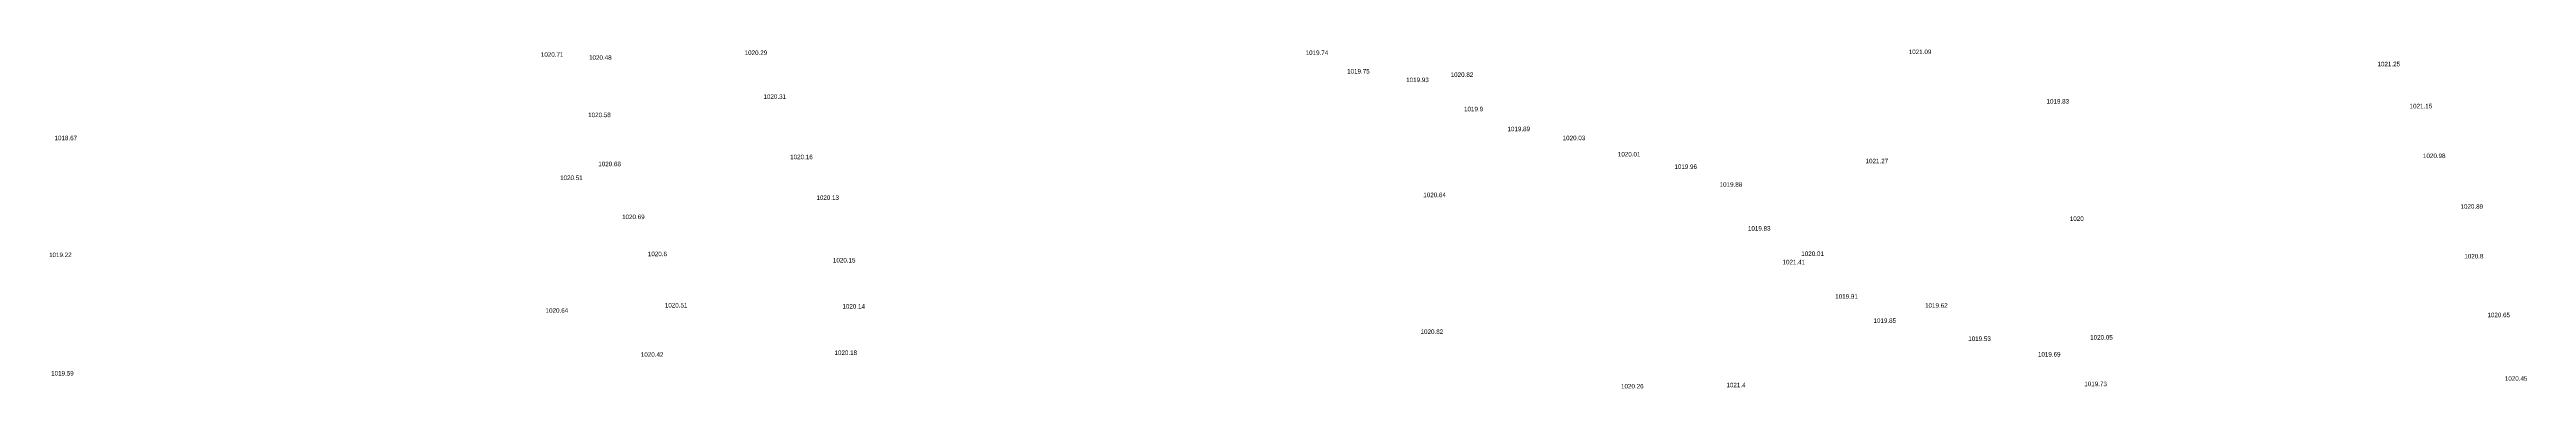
# Model space of a CAD drawing. Header units: inches. Extents: x 628884 to 629912, y 4519174 to 4520145.
# Drawn here: x 629105.8 to 629215.3, y 4519811.2 to 4519826.2 of the extents above; entities that cross this region are included whole.
import ezdxf

# ---------------------------------------------------------------- set-up
doc = ezdxf.new("R2010")
doc.units = ezdxf.units.IN
doc.header["$MEASUREMENT"] = 0

msp = doc.modelspace()

# ---------------------------------------------------------------- texts
for s, p in [('1020.29', (629136.55, 4519825.96, 1020.29)), ('1019.74', (629161.35, 4519825.96, 1019.74)), ('1021.09', (629188.01, 4519826, 1021.09)), ('1020.71', (629127.54, 4519825.88, 1020.71)), ('1020.48', (629129.67, 4519825.75, 1020.48)), ('1019.75', (629163.18, 4519825.14, 1019.75)), ('1020.82', (629167.76, 4519824.99, 1020.82)), ('1021.25', (629208.73, 4519825.46, 1021.25)), ('1020.31', (629137.38, 4519824.02, 1020.31)), ('1019.93', (629165.79, 4519824.76, 1019.93)), ('1019.83', (629194.1, 4519823.81, 1019.83)), ('1020.58', (629129.63, 4519823.21, 1020.58)), ('1019.9', (629168.35, 4519823.47, 1019.9)), ('1021.15', (629210.15, 4519823.6, 1021.15)), ('1018.67', (629106.04, 4519822.19, 1018.67)), ('1019.89', (629170.27, 4519822.59, 1019.89)), ('1020.03', (629172.71, 4519822.19, 1020.03)), ('1020.68', (629130.08, 4519821.04, 1020.68)), ('1020.16', (629138.56, 4519821.35, 1020.16)), ('1020.01', (629175.15, 4519821.47, 1020.01)), ('1019.96', (629177.65, 4519820.92, 1019.96)), ('1021.27', (629186.1, 4519821.17, 1021.27)), ('1020.98', (629210.74, 4519821.4, 1020.98)), ('1020.51', (629128.39, 4519820.43, 1020.51)), ('1020.13', (629139.72, 4519819.55, 1020.13)), ('1020.64', (629166.55, 4519819.67, 1020.64)), ('1019.88', (629179.65, 4519820.13, 1019.88)), ('1020.69', (629131.13, 4519818.7, 1020.69)), ('1020', (629195.13, 4519818.62, 1020)), ('1020.89', (629212.4, 4519819.16, 1020.89)), ('1019.83', (629180.9, 4519818.19, 1019.83)), ('1019.22', (629105.8, 4519817.02, 1019.22)), ('1020.6', (629132.27, 4519817.06, 1020.6)), ('1020.15', (629140.45, 4519816.78, 1020.15)), ('1021.41', (629182.43, 4519816.7, 1021.41)), ('1020.01', (629183.26, 4519817.07, 1020.01)), ('1020.8', (629212.57, 4519816.96, 1020.8)), ('1019.91', (629184.76, 4519815.18, 1019.91)), ('1020.64', (629127.75, 4519814.56, 1020.64)), ('1020.51', (629133.02, 4519814.79, 1020.51)), ('1020.14', (629140.87, 4519814.74, 1020.14)), ('1019.85', (629186.45, 4519814.11, 1019.85)), ('1019.62', (629188.73, 4519814.78, 1019.62)), ('1020.65', (629213.59, 4519814.36, 1020.65)), ('1020.82', (629166.43, 4519813.62, 1020.82)), ('1019.53', (629190.64, 4519813.31, 1019.53)), ('1020.05', (629196.03, 4519813.37, 1020.05)), ('1019.59', (629105.89, 4519811.78, 1019.59)), ('1020.42', (629131.96, 4519812.61, 1020.42)), ('1020.18', (629140.52, 4519812.69, 1020.18)), ('1019.69', (629193.72, 4519812.62, 1019.69)), ('1020.26', (629175.29, 4519811.21, 1020.26)), ('1021.4', (629179.95, 4519811.26, 1021.4)), ('1019.73', (629195.77, 4519811.31, 1019.73)), ('1020.45', (629214.36, 4519811.55, 1020.45))]:
    msp.add_text(s, height=0.2).set_placement(p)

doc.saveas('drawing.dxf')
